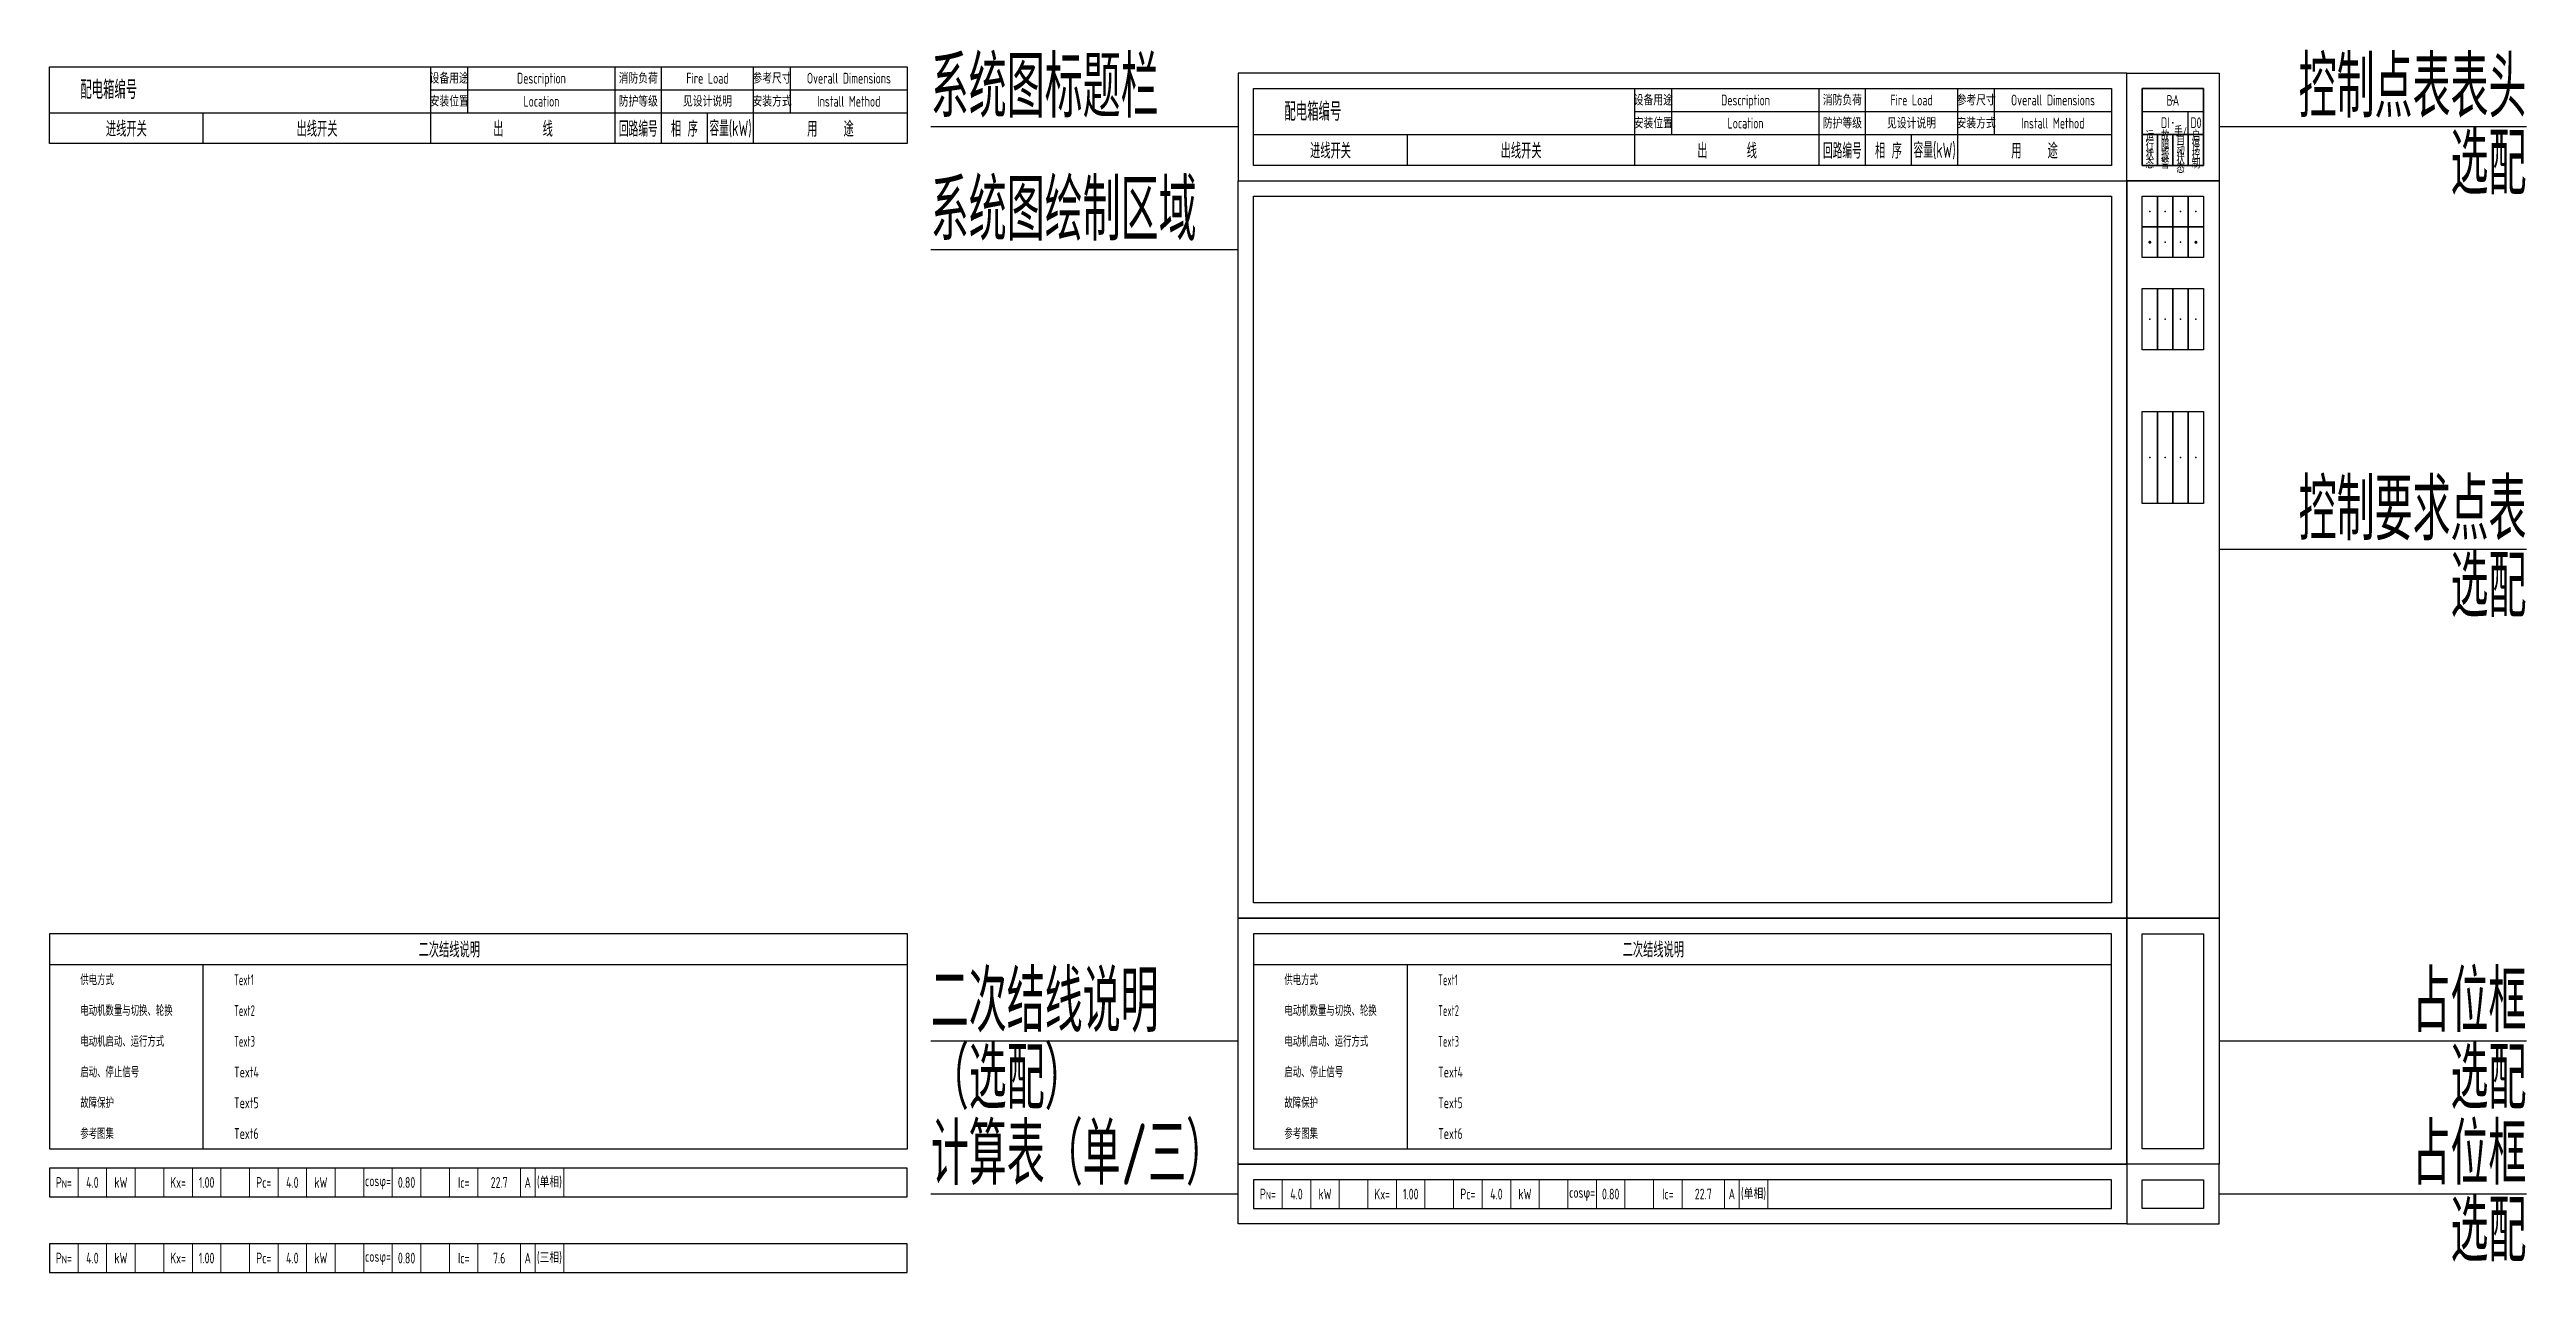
# Model space of a CAD drawing. Header units: millimetres. Extents: x -33464 to 217351, y -4000 to 120872.
# Drawn here: x -33464 to 47100, y 81102 to 120872 of the extents above; entities that cross this region are included whole.
import ezdxf
from ezdxf.enums import TextEntityAlignment as Align

# ---------------------------------------------------------------- set-up
doc = ezdxf.new("R2010")
doc.units = ezdxf.units.MM
doc.header["$LTSCALE"] = 500
doc.header["$MEASUREMENT"] = 0
doc.layers.add('E-UNIV-DIAG', color=2, linetype='Continuous')
doc.layers.add('E-UNIV-NOTE', color=6, linetype='Continuous')
doc.layers.add('注释', color=7, linetype='Continuous', plot=False)
doc.styles.add('TH-STYLE3', font='tssdeng.shx', dxfattribs={"width": 0.7, "bigfont": 'tssdchn.shx'})

msp = doc.modelspace()

# ---------------------------------------------------------------- texts
at = {"layer": 'E-UNIV-NOTE', "style": 'TH-STYLE3', "width": 0.7}
for s, p in [('设备用途', (18700, 119229)), ('Description', (21700, 119229)), ('消防负荷', (24850, 119229)), ('Fire Load', (27100, 119229)), ('参考尺寸', (29200, 119229)), ('Overall Dimensions', (31700, 119229)), ('安装位置', (18700, 118479)), ('Location', (21700, 118479)), ('防护等级', (24850, 118479)), ('见设计说明', (27100, 118479)), ('安装方式', (29200, 118479)), ('Install Method', (31700, 118479))]:
    msp.add_text(s, height=350, dxfattribs=at).set_placement(p, align=Align.MIDDLE_CENTER)
at = {"layer": 'E-UNIV-NOTE', "style": 'TH-STYLE3', "width": 0.65}
msp.add_text('配电箱编号', height=600, dxfattribs=at).set_placement((6700, 118854), align=Align.MIDDLE_LEFT)
at = {"layer": 'E-UNIV-NOTE', "style": 'TH-STYLE3'}
for s, width, p in [('进线开关', 0.7, (8200, 117604)), ('出线开关', 0.7, (14400, 117604)), ('出      线', 0.7, (21100, 117604)), ('回路编号', 0.6, (24850, 117604)), ('相 序', 0.7, (26350, 117604)), ('容量(kW)', 0.6, (27850, 117604)), ('用    途', 0.7, (31100, 117604))]:
    msp.add_text(s, height=500, dxfattribs=dict(at, width=width)).set_placement(p, align=Align.MIDDLE)
at = {"layer": '注释', "style": 'TH-STYLE3', "width": 0.65}
for s, p in [('系统图标题栏', (-4800, 119654)), ('系统图绘制区域', (-4800, 115654)), ('二次结线说明', (-4800, 89919)), ('（选配）', (-4800, 87419)), ('计算表（单/三）', (-4800, 84951))]:
    msp.add_text(s, height=2000, dxfattribs=at).set_placement(p, align=Align.MIDDLE_LEFT)
for s, p in [('控制点表表头', (47100, 119654)), ('选配', (47100, 117154)), ('控制要求点表', (47100, 105912)), ('选配', (47100, 103412)), ('占位框', (47100, 89919)), ('选配', (47100, 87419)), ('占位框', (47100, 84951)), ('选配', (47100, 82451))]:
    msp.add_text(s, height=2000, dxfattribs=at).set_placement(p, align=Align.MIDDLE_RIGHT)

# ---------------------------------------------------------------- blocks, each defined once
blk = doc.blocks.new('*T11')
at = {"layer": 'Defpoints', "color": 8, "linetype": 'ByBlock', "lineweight": 0, "transparency": 16777216}
for p, q in [((0, 0), (16723, 0)), ((0, 0), (0, -936)), ((929, 0), (929, -936)), ((1858, 0), (1858, -936)), ((2787, 0), (2787, -936)), ((3716, 0), (3716, -936)), ((4645, 0), (4645, -936)), ((5574, 0), (5574, -936)), ((6504, 0), (6504, -936)), ((7433, 0), (7433, -936)), ((8362, 0), (8362, -936)), ((9291, 0), (9291, -936)), ((10220, 0), (10220, -936)), ((11149, 0), (11149, -936)), ((12078, 0), (12078, -936)), ((13007, 0), (13007, -936)), ((13936, 0), (13936, -936)), ((15314, 0), (15314, -936)), ((15794, 0), (15794, -936)), ((16723, 0), (16723, -936)), ((0, -936), (16723, -936))]:
    blk.add_line(p, q, dxfattribs=at)
at = {"layer": 'E-UNIV-DIAG', "transparency": 16777216, "char_height": 350, "attachment_point": 5, "style": 'TH-STYLE3'}
for s, insert, width in [('P{\\H0.71429x;N}=', (465, -468), 926.07), ('kW', (2323, -468), 926.07), ('Kx=', (4181, -468), 926.07), ('Pc=', (6968, -468), 926.07), ('kW', (8826, -468), 926.07), ('cosφ=', (10684, -468), 926.07), ('Ic=', (13472, -468), 926.07), ('A ', (15554, -468), 477.44), ('(单相)', (16259, -468), 926.07)]:
    blk.add_mtext(s, dxfattribs=dict(at, insert=insert, width=width))
at = {"layer": 'E-UNIV-DIAG', "color": 6, "transparency": 16777216, "char_height": 350, "attachment_point": 5, "style": 'TH-STYLE3'}
for s, insert, width in [('4.0', (1394, -468), 926.07), ('1.00', (5110, -468), 926.07), ('4.0', (7897, -468), 926.07), ('0.80', (11613, -468), 926.07), ('22.7', (14625, -468), 1374.7)]:
    blk.add_mtext(s, dxfattribs=dict(at, insert=insert, width=width))
blk = doc.blocks.new('E-BSYS342')
for points in [[(0, 0), (5, 0), (5, -10), (0, -10)], [(5, 0), (10, 0), (10, -10), (5, -10)], [(10, 0), (15, 0), (15, -10), (10, -10)], [(15, 0), (20, 0), (20, -10), (15, -10)]]:
    blk.add_lwpolyline(points, close=True)
for p in [(2.5, -5), (7.5, -5), (12.5, -5), (17.5, -5)]:
    blk.add_point(p)
blk = doc.blocks.new('E-BSYS342-2')
for points in [[(0, 0), (5, 0), (5, -20), (0, -20)], [(5, 0), (10, 0), (10, -20), (5, -20)], [(10, 0), (15, 0), (15, -20), (10, -20)], [(15, 0), (20, 0), (20, -20), (15, -20)]]:
    blk.add_lwpolyline(points, close=True)
for p in [(2.5, -10), (7.5, -10), (12.5, -10), (17.5, -10)]:
    blk.add_point(p)
blk = doc.blocks.new('E-BSYS342-3')
for points in [[(0, 0), (5, 0), (5, -30), (0, -30)], [(5, 0), (10, 0), (10, -30), (5, -30)], [(10, 0), (15, 0), (15, -30), (10, -30)], [(15, 0), (20, 0), (20, -30), (15, -30)]]:
    blk.add_lwpolyline(points, close=True)
for p in [(2.5, -15), (7.5, -15), (12.5, -15), (17.5, -15)]:
    blk.add_point(p)
blk = doc.blocks.new('系统图标题栏')
at = {"layer": 'E-UNIV-DIAG'}
for p, q in [((0, -2500), (0, 0)), ((0, 0), (27900, 0)), ((12400, -1500), (12400, 0)), ((13600, -1500), (13600, 0)), ((18400, -1500), (18400, 0)), ((19900, -1500), (19900, 0)), ((22900, -1500), (22900, 0)), ((24100, -1500), (24100, 0)), ((27900, 0), (27900, -2500)), ((12400, -750), (27900, -750)), ((0, -1500), (27900, -1500)), ((5000, -2500), (5000, -1500)), ((12400, -2500), (12400, -1500)), ((18400, -2500), (18400, -1500)), ((19900, -2500), (19900, -1500)), ((21400, -2500), (21400, -1500)), ((22900, -2500), (22900, -1500)), ((27900, -2500), (0, -2500))]:
    blk.add_line(p, q, dxfattribs=at)
at = {"layer": 'E-UNIV-NOTE', "style": 'TH-STYLE3', "width": 0.65}
blk.add_text('配电箱编号', height=600, dxfattribs=at).set_placement((1000, -750), align=Align.MIDDLE_LEFT)
at = {"layer": 'E-UNIV-NOTE', "style": 'TH-STYLE3', "width": 0.7}
for s, p in [('设备用途', (13000, -375)), ('Description', (16000, -375)), ('消防负荷', (19150, -375)), ('Fire Load', (21400, -375)), ('参考尺寸', (23500, -375)), ('Overall Dimensions', (26000, -375)), ('安装位置', (13000, -1125)), ('Location', (16000, -1125)), ('防护等级', (19150, -1125)), ('见设计说明', (21400, -1125)), ('安装方式', (23500, -1125)), ('Install Method', (26000, -1125))]:
    blk.add_text(s, height=350, dxfattribs=at).set_placement(p, align=Align.MIDDLE_CENTER)
at = {"layer": 'E-UNIV-NOTE', "style": 'TH-STYLE3'}
for s, width, p in [('进线开关', 0.7, (2500, -2000)), ('出线开关', 0.7, (8700, -2000)), ('出      线', 0.7, (15400, -2000)), ('回路编号', 0.6, (19150, -2000)), ('相 序', 0.7, (20650, -2000)), ('容量(kW)', 0.6, (22150, -2000)), ('用    途', 0.7, (25400, -2000))]:
    blk.add_text(s, height=500, dxfattribs=dict(at, width=width)).set_placement(p, align=Align.MIDDLE)
blk = doc.blocks.new('*T67')
at = {"layer": 'Defpoints', "color": 8, "linetype": 'ByBlock', "lineweight": 0, "transparency": 16777216}
for p, q in [((0, 0), (16723, 0)), ((0, 0), (0, -936)), ((929, 0), (929, -936)), ((1858, 0), (1858, -936)), ((2787, 0), (2787, -936)), ((3716, 0), (3716, -936)), ((4645, 0), (4645, -936)), ((5574, 0), (5574, -936)), ((6504, 0), (6504, -936)), ((7433, 0), (7433, -936)), ((8362, 0), (8362, -936)), ((9291, 0), (9291, -936)), ((10220, 0), (10220, -936)), ((11149, 0), (11149, -936)), ((12078, 0), (12078, -936)), ((13007, 0), (13007, -936)), ((13936, 0), (13936, -936)), ((15314, 0), (15314, -936)), ((15794, 0), (15794, -936)), ((16723, 0), (16723, -936)), ((0, -936), (16723, -936))]:
    blk.add_line(p, q, dxfattribs=at)
at = {"layer": 'E-UNIV-DIAG', "transparency": 16777216, "char_height": 350, "attachment_point": 5, "style": 'TH-STYLE3'}
for s, insert, width in [('P{\\H0.71429x;N}=', (465, -468), 926.07), ('kW', (2323, -468), 926.07), ('Kx=', (4181, -468), 926.07), ('Pc=', (6968, -468), 926.07), ('kW', (8826, -468), 926.07), ('cosφ=', (10684, -468), 926.07), ('Ic=', (13472, -468), 926.07), ('A ', (15554, -468), 477.44), ('(单相)', (16259, -468), 926.07)]:
    blk.add_mtext(s, dxfattribs=dict(at, insert=insert, width=width))
at = {"layer": 'E-UNIV-DIAG', "color": 6, "transparency": 16777216, "char_height": 350, "attachment_point": 5, "style": 'TH-STYLE3'}
for s, insert, width in [('4.0', (1394, -468), 926.07), ('1.00', (5110, -468), 926.07), ('4.0', (7897, -468), 926.07), ('0.80', (11613, -468), 926.07), ('22.7', (14625, -468), 1374.7)]:
    blk.add_mtext(s, dxfattribs=dict(at, insert=insert, width=width))
blk = doc.blocks.new('单相计算表')
at = {"layer": 'E-UNIV-DIAG'}
blk.add_lwpolyline([(27900, 0), (0, 0), (0, -936), (27900, -936)], close=True, dxfattribs=at)
blk.add_blockref('*T67', (0, 0))
blk = doc.blocks.new('*T69')
at = {"layer": 'Defpoints', "color": 8, "linetype": 'ByBlock', "lineweight": 0, "transparency": 16777216}
for p, q in [((0, 0), (16723, 0)), ((0, 0), (0, -936)), ((929, 0), (929, -936)), ((1858, 0), (1858, -936)), ((2787, 0), (2787, -936)), ((3716, 0), (3716, -936)), ((4645, 0), (4645, -936)), ((5574, 0), (5574, -936)), ((6504, 0), (6504, -936)), ((7433, 0), (7433, -936)), ((8362, 0), (8362, -936)), ((9291, 0), (9291, -936)), ((10220, 0), (10220, -936)), ((11149, 0), (11149, -936)), ((12078, 0), (12078, -936)), ((13007, 0), (13007, -936)), ((13936, 0), (13936, -936)), ((15314, 0), (15314, -936)), ((15794, 0), (15794, -936)), ((16723, 0), (16723, -936)), ((0, -936), (16723, -936))]:
    blk.add_line(p, q, dxfattribs=at)
at = {"layer": 'E-UNIV-DIAG', "transparency": 16777216, "char_height": 350, "attachment_point": 5, "style": 'TH-STYLE3'}
for s, insert, width in [('P{\\H0.71429x;N}=', (465, -468), 926.07), ('kW', (2323, -468), 926.07), ('Kx=', (4181, -468), 926.07), ('Pc=', (6968, -468), 926.07), ('kW', (8826, -468), 926.07), ('cosφ=', (10684, -468), 926.07), ('Ic=', (13472, -468), 926.07), ('A ', (15554, -468), 477.44), ('(三相)', (16259, -468), 926.07)]:
    blk.add_mtext(s, dxfattribs=dict(at, insert=insert, width=width))
at = {"layer": 'E-UNIV-DIAG', "color": 6, "transparency": 16777216, "char_height": 350, "attachment_point": 5, "style": 'TH-STYLE3'}
for s, insert, width in [('4.0', (1394, -468), 926.07), ('1.00', (5110, -468), 926.07), ('4.0', (7897, -468), 926.07), ('0.80', (11613, -468), 926.07), ('7.6', (14625, -468), 1374.7)]:
    blk.add_mtext(s, dxfattribs=dict(at, insert=insert, width=width))
blk = doc.blocks.new('三相计算表')
at = {"layer": 'E-UNIV-DIAG'}
blk.add_lwpolyline([(27900, 0), (0, 0), (0, -936), (27900, -936)], close=True, dxfattribs=at)
blk.add_blockref('*T69', (0, 0))
blk = doc.blocks.new('E-BSYS341')
for points in [[(0, 0), (20, 0), (20, -15), (0, -15)], [(20, 0), (0, 0), (0, -25), (20, -25)], [(0, -15), (5, -15), (5, -25), (0, -25)], [(5, -15), (10, -15), (10, -25), (5, -25)], [(10, -15), (15, -15), (15, -25), (10, -25)], [(15, -15), (20, -15), (20, -25), (15, -25)]]:
    blk.add_lwpolyline(points, close=True)
for p in [(10, -3.875), (10, -7.5), (10, -11.125), (2.5, -20), (7.5, -20), (12.5, -20), (17.5, -20)]:
    blk.add_point(p)
blk = doc.blocks.new('控制点表表头')
at = {"layer": 'E-UNIV-DIAG'}
for p, q in [((0, -750), (2000, -750)), ((1500, -1500), (1500, -750))]:
    blk.add_line(p, q, dxfattribs=at)
at = {"layer": 'E-UNIV-DIAG', "xscale": 100, "yscale": 100, "zscale": 100}
blk.add_blockref('E-BSYS341', (0, 0), dxfattribs=at)
at = {"layer": 'E-UNIV-NOTE', "style": 'TH-STYLE3', "width": 0.7}
for s, p in [('BA', (1000, -387.5)), ('DI', (750, -1112.5)), ('D0', (1750, -1112.5))]:
    blk.add_text(s, height=350, dxfattribs=at).set_placement(p, align=Align.MIDDLE)
at = {"layer": 'E-UNIV-NOTE', "char_height": 300, "width": 500, "attachment_point": 5, "line_spacing_factor": 0.6, "style": 'TH-STYLE3'}
for s, insert in [('手/\\P自动\\P状态', (1250, -2000)), ('运行\\P状态', (250, -2000)), ('故障\\P报警', (750, -2000)), ('启停控制', (1750, -2000))]:
    blk.add_mtext(s, dxfattribs=dict(at, insert=insert))
blk = doc.blocks.new('二次结线说明')
at = {"layer": 'E-UNIV-DIAG'}
for p, q in [((27900, 0), (0, 0)), ((0, 0), (0, -7000)), ((27900, -7000), (27900, 0)), ((0, -1000), (27900, -1000)), ((5000, -7000), (5000, -1000)), ((0, -7000), (27900, -7000))]:
    blk.add_line(p, q, dxfattribs=at)
at = {"layer": 'E-UNIV-NOTE', "style": 'TH-STYLE3', "width": 0.7}
blk.add_text('二次结线说明', height=500, dxfattribs=at).set_placement((13000, -500), align=Align.MIDDLE)
at = {"layer": 'E-UNIV-NOTE', "style": 'TH-STYLE3'}
for s, width, p in [('供电方式', 0.6, (1000, -1500)), ('Text1', 0.6, (6000, -1500)), ('电动机数量与切换、轮换', 0.6, (1000, -2500)), ('Text2', 0.6, (6000, -2500)), ('电动机启动、运行方式', 0.6, (1000, -3500)), ('Text3', 0.6, (6000, -3500)), ('启动、停止信号', 0.6, (1000, -4500)), ('Text4', 0.7, (6000, -4500)), ('故障保护', 0.6, (1000, -5500)), ('Text5', 0.7, (6000, -5500)), ('参考图集', 0.6, (1000, -6500)), ('Text6', 0.7, (6000, -6500))]:
    blk.add_text(s, height=350, dxfattribs=dict(at, width=width)).set_placement(p, align=Align.MIDDLE_LEFT)

# ---------------------------------------------------------------- linework, layer by layer
at = {"layer": 'E-UNIV-DIAG'}
for p, q in [((5700, 117104), (5700, 119604)), ((5700, 119604), (33600, 119604)), ((18100, 118104), (18100, 119604)), ((19300, 118104), (19300, 119604)), ((24100, 118104), (24100, 119604)), ((25600, 118104), (25600, 119604)), ((28600, 118104), (28600, 119604)), ((29800, 118104), (29800, 119604)), ((33600, 119604), (33600, 117104)), ((18100, 118854), (33600, 118854)), ((5700, 118104), (33600, 118104)), ((10700, 117104), (10700, 118104)), ((18100, 117104), (18100, 118104)), ((24100, 117104), (24100, 118104)), ((25600, 117104), (25600, 118104)), ((27100, 117104), (27100, 118104)), ((28600, 117104), (28600, 118104)), ((33600, 117104), (5700, 117104))]:
    msp.add_line(p, q, dxfattribs=at)
for points in [[(5700, 116104), (33600, 116104), (33600, 93119), (5700, 93119)], [(34600, 92119), (36600, 92119), (36600, 85119), (34600, 85119)], [(33600, 84119), (5700, 84119), (5700, 83183), (33600, 83183)], [(34600, 84119), (36600, 84119), (36600, 83183), (34600, 83183)]]:
    msp.add_lwpolyline(points, close=True, dxfattribs=at)
at = {"layer": 'E-UNIV-DIAG', "const_width": 50}
for points in [[(34825, 114604, 1), (34875, 114604, 1)], [(36325, 114604, 1), (36375, 114604, 1)]]:
    msp.add_lwpolyline(points, format="xyb", close=True, dxfattribs=at)
at = {"layer": '注释'}
for points in [[(34100, 120104), (5200, 120104), (5200, 116604), (34100, 116604)], [(34100, 120104), (37100, 120104), (37100, 116604), (34100, 116604)], [(5200, 116604), (34100, 116604), (34100, 92619), (5200, 92619)], [(37100, 92619), (34100, 92619), (34100, 116604), (37100, 116604)], [(5200, 92619), (34100, 92619), (34100, 84619), (5200, 84619)], [(34100, 92619), (37100, 92619), (37100, 84619), (34100, 84619)], [(5200, 84619), (34100, 84619), (34100, 82683), (5200, 82683)], [(37100, 84619), (34100, 84619), (34100, 82683), (37100, 82683)]]:
    msp.add_lwpolyline(points, close=True, dxfattribs=at)
for points in [[(5200, 118354), (-4800, 118354)], [(47100, 118354), (37100, 118354)], [(5200, 114354), (-4800, 114354)], [(47100, 104612), (37100, 104612)], [(5200, 88619), (-4800, 88619)], [(47100, 88619), (37100, 88619)], [(5200, 83651), (-4800, 83651)], [(47100, 83651), (37100, 83651)]]:
    msp.add_lwpolyline(points, dxfattribs=at)

# ---------------------------------------------------------------- block references
for name, p in [('系统图标题栏', (-33464, 120315)), ('控制点表表头', (34600, 119604)), ('二次结线说明', (-33463, 92119)), ('二次结线说明', (5700, 92119)), ('单相计算表', (-33464, 84496)), ('*T11', (5700, 84119)), ('三相计算表', (-33464, 82038))]:
    msp.add_blockref(name, p)
at = {"layer": 'E-UNIV-DIAG', "xscale": 100, "yscale": 100, "zscale": 100}
for name, p in [('E-BSYS342', (34600, 116104)), ('E-BSYS342', (34600, 115104)), ('E-BSYS342-2', (34600, 113104)), ('E-BSYS342-3', (34600, 109104))]:
    msp.add_blockref(name, p, dxfattribs=at)

msp.set_redraw_order([(e.dxf.handle, doc.entitydb.next_handle()) for e in msp.query("TEXT MTEXT ATTDEF DIMENSION ARC_DIMENSION")])  # texts and dimensions are drawn at this point

doc.saveas('drawing.dxf')
